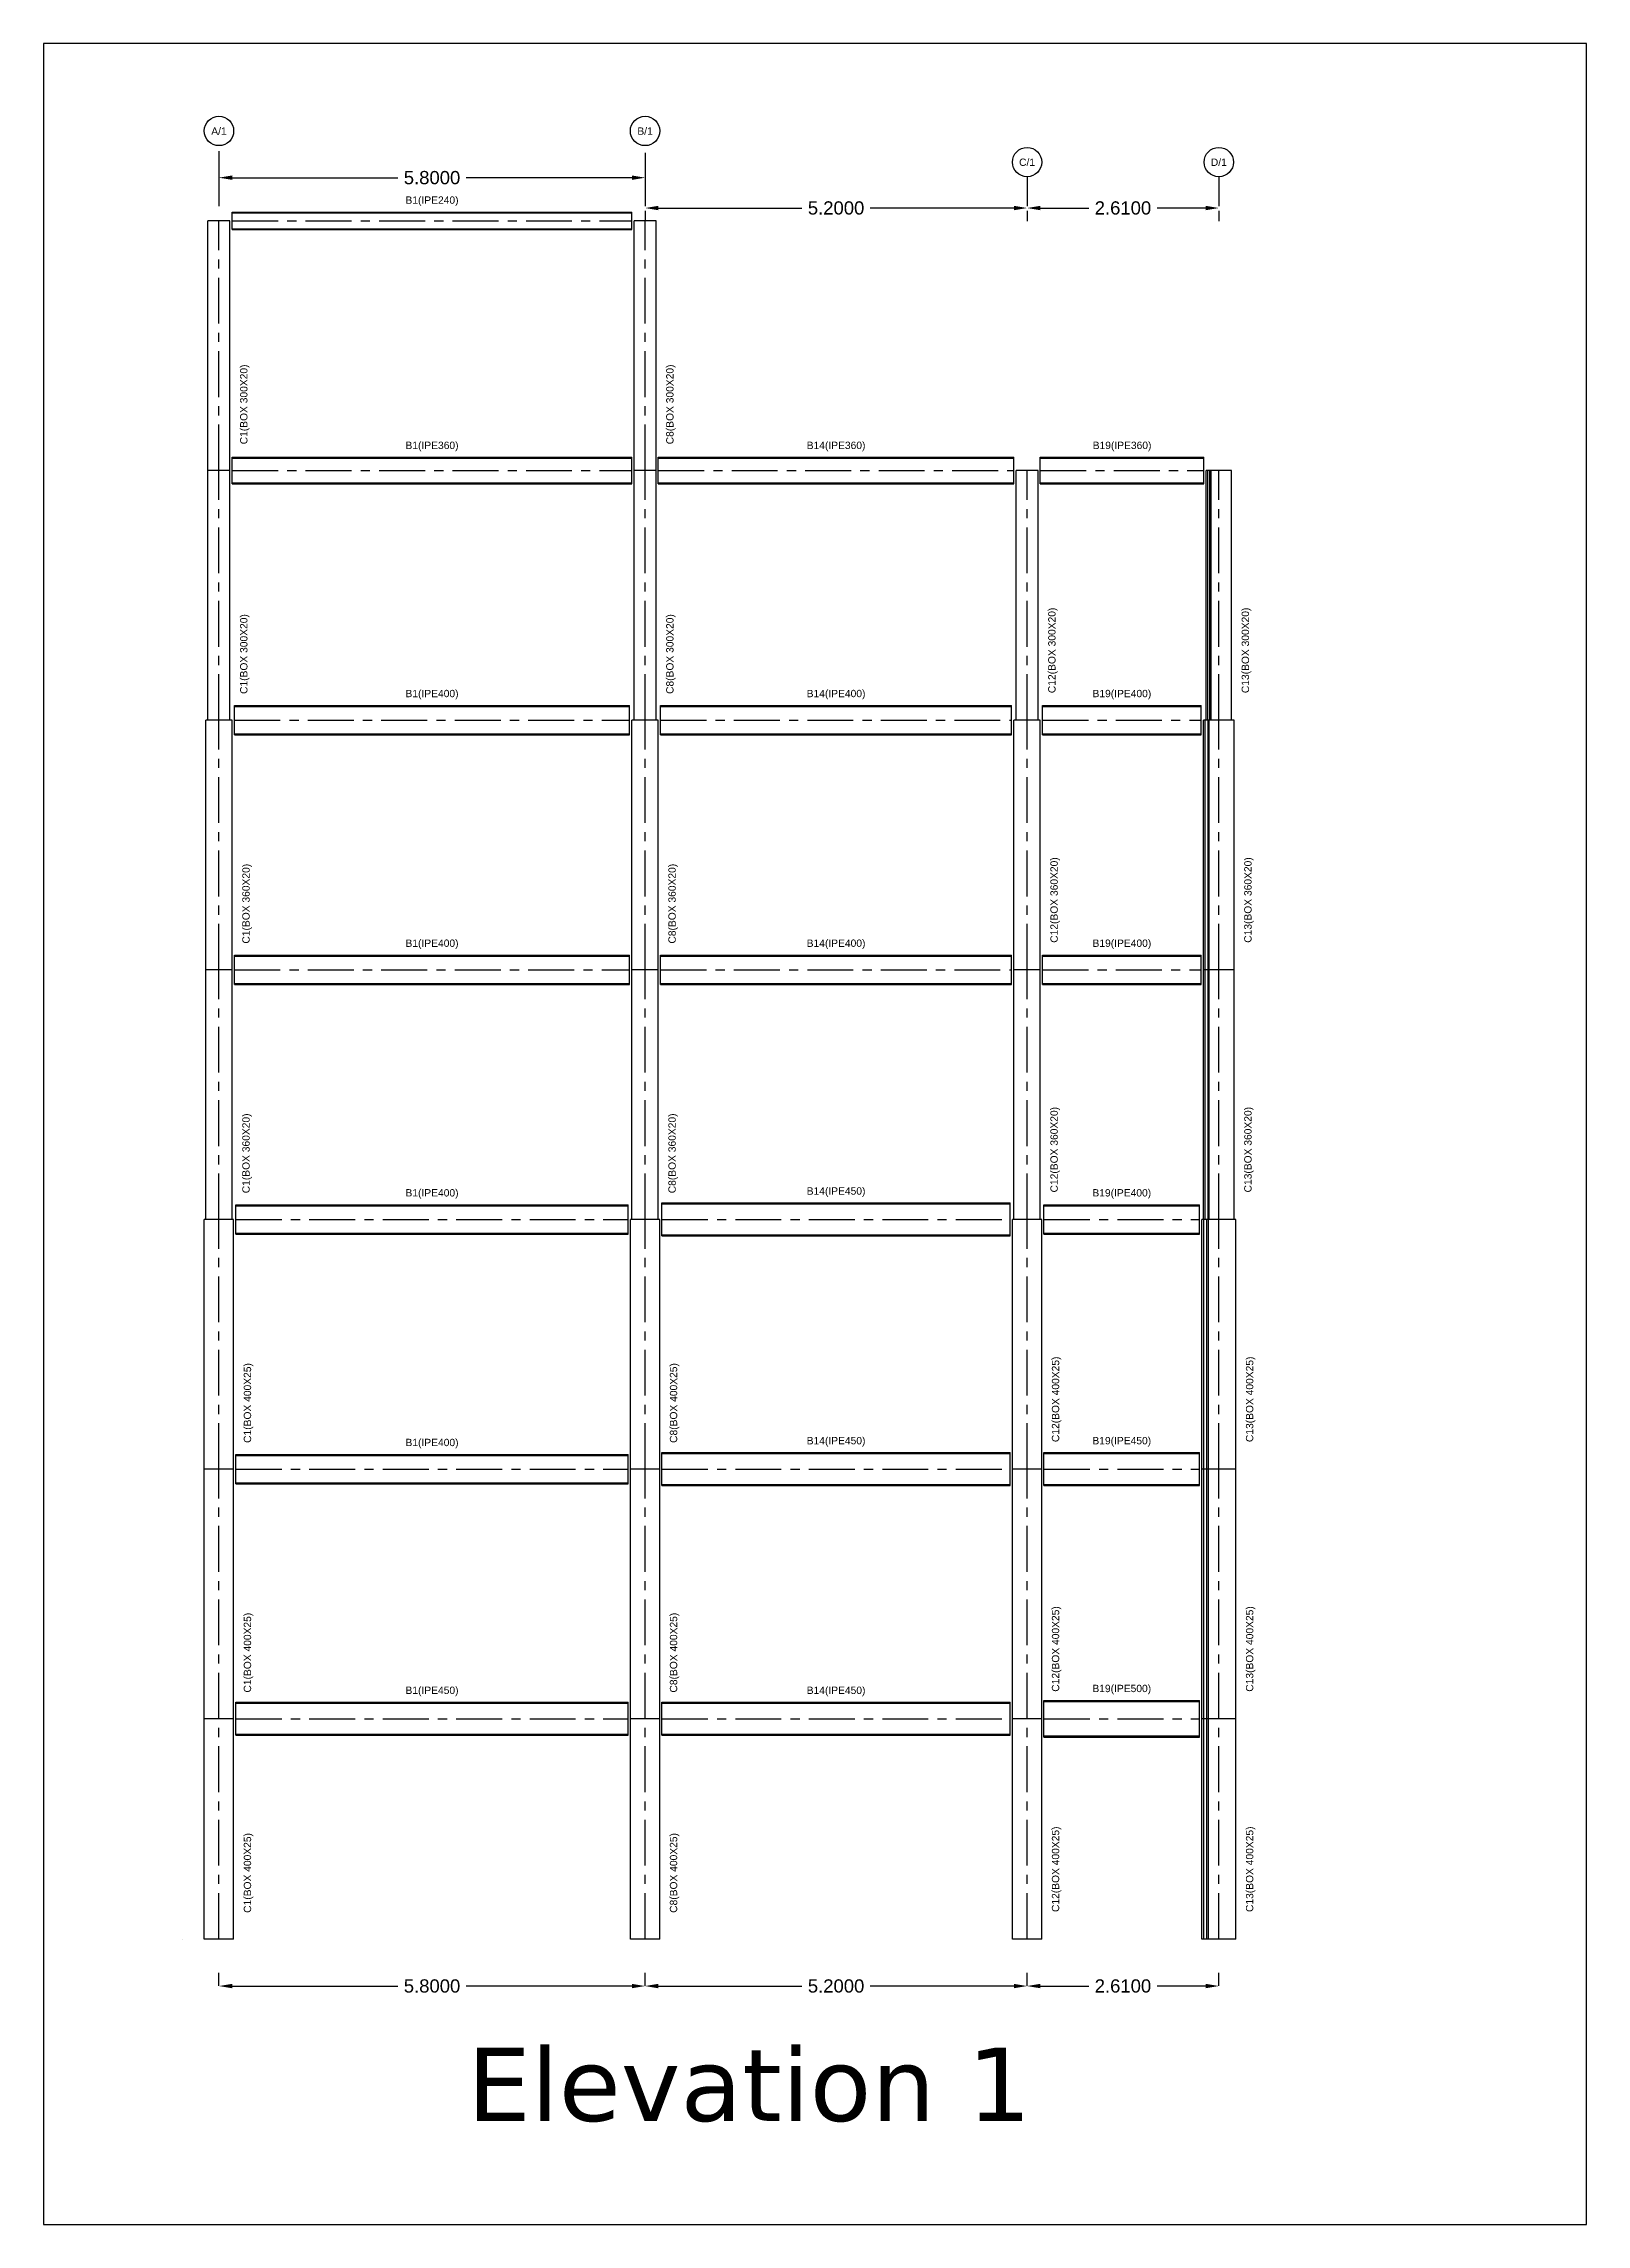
# Model space of a CAD drawing. Header units: metres. Extents: x 158 to 495, y 93 to 262.
# Drawn here: x 158.15 to 179.15, y 232.09 to 261.79 of the extents above; entities that cross this region are included whole.
import ezdxf
from ezdxf.enums import TextEntityAlignment as Align

# ---------------------------------------------------------------- set-up
doc = ezdxf.new("R2010")
doc.units = ezdxf.units.M
doc.header["$MEASUREMENT"] = 0
doc.linetypes.add('CENTER', pattern=[2, 1.25, -0.25, 0.25, -0.25])
doc.styles.get("Standard").update_dxf_attribs({"font": 'arial.ttf'})
doc.dimstyles.get("Standard").update_dxf_attribs({"dimtxt": 0.18, "dimasz": 0.18, "dimexe": 0.18, "dimexo": 0.0625, "dimgap": 0.09, "dimtad": 0, "dimtih": 1, "dimtoh": 1, "dimdec": 4, "dimzin": 0, "dimdsep": 46, "dimtxsty": 'Standard', "dimcen": 0.09, "dimadec": 0, "dimazin": 0, "dimtfac": 1, "dimtdec": 4, "dimtofl": 0, "dimtmove": 0, "dimatfit": 3, "dimfxl": 1, "dimtolj": 1, "dimtzin": 0, "dimarcsym": 0})

msp = doc.modelspace()

# ---------------------------------------------------------------- texts
for s, p in [('A/1', (160.5318, 260.6035)), ('B/1', (166.3318, 260.6035)), ('C/1', (171.5318, 260.17946)), ('D/1', (174.1418, 260.17946)), ('B1(IPE240)', (163.4318, 259.64946)), ('B1(IPE360)', (163.4318, 256.30946)), ('B14(IPE360)', (168.9318, 256.30946)), ('B19(IPE360)', (172.82492, 256.30946)), ('B1(IPE400)', (163.4318, 252.92946)), ('B14(IPE400)', (168.9318, 252.92946)), ('B19(IPE400)', (172.82254, 252.92946)), ('B1(IPE400)', (163.4318, 249.52946)), ('B14(IPE400)', (168.9318, 249.52946)), ('B19(IPE400)', (172.82254, 249.52946)), ('B14(IPE450)', (168.9318, 246.15446)), ('B1(IPE400)', (163.4318, 246.12946)), ('B19(IPE400)', (172.82096, 246.12946)), ('B1(IPE400)', (163.4318, 242.72946)), ('B14(IPE450)', (168.9318, 242.75446)), ('B19(IPE450)', (172.82096, 242.75446)), ('B1(IPE450)', (163.4318, 239.35446)), ('B14(IPE450)', (168.9318, 239.35446)), ('B19(IPE500)', (172.82096, 239.37946))]:
    msp.add_text(s, height=0.1).set_placement(p, align=Align.MIDDLE)
for s, p in [('C1(BOX 300X20)', (160.8818, 256.87946)), ('C8(BOX 300X20)', (166.6818, 256.87946)), ('C1(BOX 300X20)', (160.8818, 253.47946)), ('C8(BOX 300X20)', (166.6818, 253.47946)), ('C12(BOX 300X20)', (171.8818, 253.52946)), ('C13(BOX 300X20)', (174.51557, 253.52946)), ('C12(BOX 360X20)', (171.9118, 250.12946)), ('C13(BOX 360X20)', (174.55032, 250.12946)), ('C1(BOX 360X20)', (160.9118, 250.07946)), ('C8(BOX 360X20)', (166.7118, 250.07946)), ('C1(BOX 360X20)', (160.9118, 246.67946)), ('C8(BOX 360X20)', (166.7118, 246.67946)), ('C12(BOX 360X20)', (171.9118, 246.72946)), ('C13(BOX 360X20)', (174.55032, 246.72946)), ('C12(BOX 400X25)', (171.9318, 243.32946)), ('C13(BOX 400X25)', (174.57349, 243.32946)), ('C1(BOX 400X25)', (160.9318, 243.27946)), ('C8(BOX 400X25)', (166.7318, 243.27946)), ('C1(BOX 400X25)', (160.9318, 239.87946)), ('C8(BOX 400X25)', (166.7318, 239.87946)), ('C12(BOX 400X25)', (171.9318, 239.92946)), ('C13(BOX 400X25)', (174.57349, 239.92946)), ('C1(BOX 400X25)', (160.9318, 236.87946)), ('C8(BOX 400X25)', (166.7318, 236.87946)), ('C12(BOX 400X25)', (171.9318, 236.92946)), ('C13(BOX 400X25)', (174.57349, 236.92946))]:
    msp.add_text(s, height=0.1, rotation=90).set_placement(p, align=Align.MIDDLE)
at = {"insert": (163.91027, 234.50148), "char_height": 1, "attachment_point": 1}
msp.add_mtext_dynamic_manual_height_columns('{\\fVerdana|b0|i0|c0|p34;Elevation 1}', width=10.4806446, gutter_width=1, heights=[2.9758], dxfattribs=at)

# ---------------------------------------------------------------- blocks, each defined once
blk = doc.blocks.new('*D132')
at = {"color": 0, "lineweight": -2, "transparency": 16777216}
for p, q in [((160.532, 235.342), (160.532, 235.519)), ((160.712, 235.339), (162.968, 235.339)), ((166.152, 235.339), (163.895, 235.339)), ((166.332, 235.342), (166.332, 235.519))]:
    blk.add_line(p, q, dxfattribs=at)
at = {"color": 0, "transparency": 16777216}
for points in [[(160.712, 235.369), (160.712, 235.309), (160.532, 235.339)], [(166.152, 235.369), (166.152, 235.309), (166.332, 235.339)]]:
    blk.add_solid(points, dxfattribs=at)
at = {"layer": 'Defpoints', "color": 0, "transparency": 16777216}
for p in [(160.532, 235.279), (166.332, 235.339), (166.332, 235.279)]:
    blk.add_point(p, dxfattribs=at)
at = {"color": 0, "transparency": 16777216, "insert": (163.432, 235.339), "char_height": 0.18, "attachment_point": 5}
blk.add_mtext('\\A1;5.8000', dxfattribs=at)
blk = doc.blocks.new('*D133')
at = {"color": 0, "lineweight": -2, "transparency": 16777216}
for p, q in [((166.332, 235.342), (166.332, 235.519)), ((166.512, 235.339), (168.468, 235.339)), ((171.352, 235.339), (169.395, 235.339)), ((171.532, 235.342), (171.532, 235.519))]:
    blk.add_line(p, q, dxfattribs=at)
at = {"color": 0, "transparency": 16777216}
for points in [[(166.512, 235.369), (166.512, 235.309), (166.332, 235.339)], [(171.352, 235.369), (171.352, 235.309), (171.532, 235.339)]]:
    blk.add_solid(points, dxfattribs=at)
at = {"layer": 'Defpoints', "color": 0, "transparency": 16777216}
for p in [(166.332, 235.279), (171.532, 235.339), (171.532, 235.279)]:
    blk.add_point(p, dxfattribs=at)
at = {"color": 0, "transparency": 16777216, "insert": (168.932, 235.339), "char_height": 0.18, "attachment_point": 5}
blk.add_mtext('\\A1;5.2000', dxfattribs=at)
blk = doc.blocks.new('*D134')
at = {"color": 0, "lineweight": -2, "transparency": 16777216}
for p, q in [((171.532, 235.342), (171.532, 235.519)), ((171.712, 235.339), (172.372, 235.339)), ((173.962, 235.339), (173.302, 235.339)), ((174.142, 235.342), (174.142, 235.519))]:
    blk.add_line(p, q, dxfattribs=at)
at = {"color": 0, "transparency": 16777216}
for points in [[(171.712, 235.369), (171.712, 235.309), (171.532, 235.339)], [(173.962, 235.369), (173.962, 235.309), (174.142, 235.339)]]:
    blk.add_solid(points, dxfattribs=at)
at = {"layer": 'Defpoints', "color": 0, "transparency": 16777216}
for p in [(171.532, 235.279), (174.142, 235.339), (174.142, 235.279)]:
    blk.add_point(p, dxfattribs=at)
at = {"color": 0, "transparency": 16777216, "insert": (172.837, 235.339), "char_height": 0.18, "attachment_point": 5}
blk.add_mtext('\\A1;2.6100', dxfattribs=at)
blk = doc.blocks.new('*D156')
at = {"color": 0, "lineweight": -2, "transparency": 16777216}
for p, q in [((160.532, 260.329), (160.532, 259.787)), ((166.332, 260.305), (166.332, 259.787)), ((160.712, 259.967), (162.968, 259.967)), ((166.152, 259.967), (163.895, 259.967))]:
    blk.add_line(p, q, dxfattribs=at)
at = {"color": 0, "transparency": 16777216}
for points in [[(160.712, 259.997), (160.712, 259.937), (160.532, 259.967)], [(166.152, 259.997), (166.152, 259.937), (166.332, 259.967)]]:
    blk.add_solid(points, dxfattribs=at)
at = {"layer": 'Defpoints', "color": 0, "transparency": 16777216}
for p in [(160.532, 260.391), (166.332, 260.367), (166.332, 259.967)]:
    blk.add_point(p, dxfattribs=at)
at = {"color": 0, "transparency": 16777216, "insert": (163.432, 259.967), "char_height": 0.18, "attachment_point": 5}
blk.add_mtext('\\A1;5.8000', dxfattribs=at)
blk = doc.blocks.new('*D157')
at = {"color": 0, "lineweight": -2, "transparency": 16777216}
for p, q in [((166.332, 259.517), (166.332, 259.374)), ((166.512, 259.554), (168.468, 259.554)), ((171.352, 259.554), (169.395, 259.554)), ((171.532, 259.517), (171.532, 259.374))]:
    blk.add_line(p, q, dxfattribs=at)
at = {"color": 0, "transparency": 16777216}
for points in [[(166.512, 259.584), (166.512, 259.524), (166.332, 259.554)], [(171.352, 259.584), (171.352, 259.524), (171.532, 259.554)]]:
    blk.add_solid(points, dxfattribs=at)
at = {"layer": 'Defpoints', "color": 0, "transparency": 16777216}
for p in [(166.332, 259.579), (171.532, 259.579), (171.532, 259.554)]:
    blk.add_point(p, dxfattribs=at)
at = {"color": 0, "transparency": 16777216, "insert": (168.932, 259.554), "char_height": 0.18, "attachment_point": 5}
blk.add_mtext('\\A1;5.2000', dxfattribs=at)
blk = doc.blocks.new('*D158')
at = {"color": 0, "lineweight": -2, "transparency": 16777216}
for p, q in [((171.532, 259.517), (171.532, 259.374)), ((171.712, 259.554), (172.372, 259.554)), ((173.962, 259.554), (173.302, 259.554)), ((174.142, 259.517), (174.142, 259.374))]:
    blk.add_line(p, q, dxfattribs=at)
at = {"color": 0, "transparency": 16777216}
for points in [[(171.712, 259.584), (171.712, 259.524), (171.532, 259.554)], [(173.962, 259.584), (173.962, 259.524), (174.142, 259.554)]]:
    blk.add_solid(points, dxfattribs=at)
at = {"layer": 'Defpoints', "color": 0, "transparency": 16777216}
for p in [(171.532, 259.579), (174.142, 259.579), (174.142, 259.554)]:
    blk.add_point(p, dxfattribs=at)
at = {"color": 0, "transparency": 16777216, "insert": (172.837, 259.554), "char_height": 0.18, "attachment_point": 5}
blk.add_mtext('\\A1;2.6100', dxfattribs=at)

# ---------------------------------------------------------------- dimensions: what is measured, and where the dimension line sits
dim = msp.add_linear_dim(base=(166.3318, 259.96698), p1=(160.5318, 260.39103), p2=(166.3318, 260.36747), dimstyle='Standard')
dim.commit()
dim.dimension.update_dxf_attribs({"geometry": '*D156', "text_midpoint": (163.4318, 259.96698), "dimtype": 160})
for base, p1, p2, picture, middle in [((171.5318, 259.5541), (166.3318, 259.57946), (171.5318, 259.57946), '*D157', (168.9318, 259.5541)), ((166.3318, 235.33946), (160.5318, 235.27946), (166.3318, 235.27946), '*D132', (163.4318, 235.33946)), ((171.5318, 235.33946), (166.3318, 235.27946), (171.5318, 235.27946), '*D133', (168.9318, 235.33946)), ((174.1418, 235.33946), (171.5318, 235.27946), (174.1418, 235.27946), '*D134', (172.8368, 235.33946))]:
    dim = msp.add_linear_dim(base=base, p1=p1, p2=p2, dimstyle='Standard')
    dim.commit()
    dim.dimension.update_dxf_attribs({"geometry": picture, "text_midpoint": middle})
dim = msp.add_linear_dim(base=(174.1418, 259.5541), p1=(171.5318, 259.57946), p2=(174.1418, 259.57946), dimstyle='Standard', override={"dimtmove": 1})
dim.commit()
dim.dimension.update_dxf_attribs({"geometry": '*D158', "text_midpoint": (172.8368, 259.5541)})

# ---------------------------------------------------------------- linework, layer by layer
for p, q in [((158.14509, 261.793), (158.14509, 232.093)), ((179.14509, 261.793), (158.14509, 261.793)), ((179.14509, 232.093), (179.14509, 261.793)), ((158.14509, 232.093), (179.14509, 232.093))]:
    msp.add_line(p, q)
at = {"linetype": 'CENTER', "ltscale": 0.5}
for p, q in [((160.5318, 259.97946), (160.5318, 259.57946)), ((166.3318, 259.97946), (166.3318, 259.57946)), ((171.5318, 259.97946), (171.5318, 259.57946)), ((174.1418, 259.97946), (174.1418, 259.57946)), ((160.5318, 255.97946), (160.5318, 259.37946)), ((160.7118, 259.37946), (166.1518, 259.37946)), ((166.3318, 255.97946), (166.3318, 259.37946)), ((160.5318, 252.57946), (160.5318, 255.97946)), ((160.7118, 255.97946), (166.1518, 255.97946)), ((166.3318, 252.57946), (166.3318, 255.97946)), ((166.5118, 255.97946), (171.3518, 255.97946)), ((171.5318, 252.57946), (171.5318, 255.97946)), ((171.7118, 255.97946), (173.93803, 255.97946)), ((174.1418, 252.57946), (174.1418, 255.97946)), ((160.5318, 249.17946), (160.5318, 252.57946)), ((160.7418, 252.57946), (166.1218, 252.57946)), ((166.3318, 249.17946), (166.3318, 252.57946)), ((166.5418, 252.57946), (171.3218, 252.57946)), ((171.5318, 249.17946), (171.5318, 252.57946)), ((171.7418, 252.57946), (173.90328, 252.57946)), ((174.1418, 249.17946), (174.1418, 252.57946)), ((160.5318, 245.77946), (160.5318, 249.17946)), ((160.7418, 249.17946), (166.1218, 249.17946)), ((166.3318, 245.77946), (166.3318, 249.17946)), ((166.5418, 249.17946), (171.3218, 249.17946)), ((171.5318, 245.77946), (171.5318, 249.17946)), ((171.7418, 249.17946), (173.90328, 249.17946)), ((174.1418, 245.77946), (174.1418, 249.17946)), ((160.5318, 242.37946), (160.5318, 245.77946)), ((160.7618, 245.77946), (166.1018, 245.77946)), ((166.3318, 242.37946), (166.3318, 245.77946)), ((166.5618, 245.77946), (171.3018, 245.77946)), ((171.5318, 242.37946), (171.5318, 245.77946)), ((171.7618, 245.77946), (173.88011, 245.77946)), ((174.1418, 242.37946), (174.1418, 245.77946)), ((160.5318, 238.97946), (160.5318, 242.37946)), ((160.7618, 242.37946), (166.1018, 242.37946)), ((166.3318, 238.97946), (166.3318, 242.37946)), ((166.5618, 242.37946), (171.3018, 242.37946)), ((171.5318, 238.97946), (171.5318, 242.37946)), ((171.7618, 242.37946), (173.88011, 242.37946)), ((174.1418, 238.97946), (174.1418, 242.37946)), ((160.5318, 235.97946), (160.5318, 238.97946)), ((160.7618, 238.97946), (166.1018, 238.97946)), ((166.3318, 235.97946), (166.3318, 238.97946)), ((166.5618, 238.97946), (171.3018, 238.97946)), ((171.5318, 235.97946), (171.5318, 238.97946)), ((171.7618, 238.97946), (173.88011, 238.97946)), ((174.1418, 235.97946), (174.1418, 238.97946)), ((160.0318, 235.97946), (160.0318, 235.97946)), ((160.0318, 235.97946), (160.0318, 235.97946))]:
    msp.add_line(p, q, dxfattribs=at)
at = {"linetype": 'Continuous'}
for p, q in [((160.3818, 255.97946), (160.3818, 259.37946)), ((160.3818, 255.97946), (160.3818, 259.37946)), ((160.6818, 259.37946), (160.3818, 259.37946)), ((160.6818, 255.97946), (160.6818, 259.37946)), ((160.7118, 259.49946), (166.1518, 259.49946)), ((160.7118, 259.25946), (160.7118, 259.49946)), ((160.7118, 259.48966), (166.1518, 259.48966)), ((160.7118, 259.48966), (166.1518, 259.48966)), ((166.1518, 259.25946), (166.1518, 259.49946)), ((166.1818, 255.97946), (166.1818, 259.37946)), ((166.1818, 255.97946), (166.1818, 259.37946)), ((166.4818, 259.37946), (166.1818, 259.37946)), ((166.4818, 255.97946), (166.4818, 259.37946)), ((160.7118, 259.26926), (166.1518, 259.26926)), ((160.7118, 259.25946), (166.1518, 259.25946)), ((160.7118, 259.25946), (166.1518, 259.25946)), ((160.7118, 256.15946), (166.1518, 256.15946)), ((160.7118, 255.79946), (160.7118, 256.15946)), ((160.7118, 256.14676), (166.1518, 256.14676)), ((160.7118, 256.14676), (166.1518, 256.14676)), ((166.1518, 255.79946), (166.1518, 256.15946)), ((166.5118, 256.15946), (171.3518, 256.15946)), ((166.5118, 255.79946), (166.5118, 256.15946)), ((166.5118, 256.14676), (171.3518, 256.14676)), ((166.5118, 256.14676), (171.3518, 256.14676)), ((171.3518, 255.79946), (171.3518, 256.15946)), ((171.7118, 256.15946), (173.93803, 256.15946)), ((171.7118, 255.79946), (171.7118, 256.15946)), ((171.7118, 256.14676), (173.93803, 256.14676)), ((171.7118, 256.14676), (173.93803, 256.14676)), ((173.93803, 255.79946), (173.93803, 256.15946)), ((160.3818, 252.57946), (160.3818, 255.97946)), ((160.3818, 252.57946), (160.3818, 255.97946)), ((160.6818, 255.97946), (160.3818, 255.97946)), ((160.6818, 255.97946), (160.3818, 255.97946)), ((160.6818, 252.57946), (160.6818, 255.97946)), ((160.7118, 255.81216), (166.1518, 255.81216)), ((160.7118, 255.79946), (166.1518, 255.79946)), ((160.7118, 255.79946), (166.1518, 255.79946)), ((166.4818, 255.97946), (166.1818, 255.97946)), ((166.1818, 252.57946), (166.1818, 255.97946)), ((166.1818, 252.57946), (166.1818, 255.97946)), ((166.4818, 255.97946), (166.1818, 255.97946)), ((166.4818, 252.57946), (166.4818, 255.97946)), ((166.5118, 255.81216), (171.3518, 255.81216)), ((166.5118, 255.79946), (171.3518, 255.79946)), ((166.5118, 255.79946), (171.3518, 255.79946)), ((171.3818, 252.57946), (171.3818, 255.97946)), ((171.3818, 252.57946), (171.3818, 255.97946)), ((171.6818, 255.97946), (171.3818, 255.97946)), ((171.6818, 252.57946), (171.6818, 255.97946)), ((171.7118, 255.81216), (173.93803, 255.81216)), ((171.7118, 255.79946), (173.93803, 255.79946)), ((171.7118, 255.79946), (173.93803, 255.79946)), ((173.96803, 252.57946), (173.96803, 255.97946)), ((174.31557, 255.97946), (173.96803, 255.97946)), ((173.9912, 252.57946), (173.9912, 255.97946)), ((174.02013, 252.57946), (174.02013, 255.97946)), ((174.03635, 252.57946), (174.03635, 255.97946)), ((174.31557, 252.57946), (174.31557, 255.97946)), ((160.7418, 252.77946), (166.1218, 252.77946)), ((160.7418, 252.37946), (160.7418, 252.77946)), ((160.7418, 252.76596), (166.1218, 252.76596)), ((160.7418, 252.76596), (166.1218, 252.76596)), ((166.1218, 252.37946), (166.1218, 252.77946)), ((166.5418, 252.77946), (171.3218, 252.77946)), ((166.5418, 252.37946), (166.5418, 252.77946)), ((166.5418, 252.76596), (171.3218, 252.76596)), ((166.5418, 252.76596), (171.3218, 252.76596)), ((171.3218, 252.37946), (171.3218, 252.77946)), ((171.7418, 252.77946), (173.90328, 252.77946)), ((171.7418, 252.37946), (171.7418, 252.77946)), ((171.7418, 252.76596), (173.90328, 252.76596)), ((171.7418, 252.76596), (173.90328, 252.76596)), ((173.90328, 252.37946), (173.90328, 252.77946)), ((160.3518, 249.17946), (160.3518, 252.57946)), ((160.3518, 249.17946), (160.3518, 252.57946)), ((160.7118, 252.57946), (160.3518, 252.57946)), ((160.6818, 252.57946), (160.3818, 252.57946)), ((160.7118, 249.17946), (160.7118, 252.57946)), ((166.1518, 249.17946), (166.1518, 252.57946)), ((166.1518, 249.17946), (166.1518, 252.57946)), ((166.5118, 252.57946), (166.1518, 252.57946)), ((166.4818, 252.57946), (166.1818, 252.57946)), ((166.5118, 249.17946), (166.5118, 252.57946)), ((171.3518, 249.17946), (171.3518, 252.57946)), ((171.3518, 249.17946), (171.3518, 252.57946)), ((171.7118, 252.57946), (171.3518, 252.57946)), ((171.6818, 252.57946), (171.3818, 252.57946)), ((171.7118, 249.17946), (171.7118, 252.57946)), ((173.93328, 249.17946), (173.93328, 252.57946)), ((174.35032, 252.57946), (173.93328, 252.57946)), ((173.95645, 249.17946), (173.95645, 252.57946)), ((174.31557, 252.57946), (173.96803, 252.57946)), ((173.99579, 249.17946), (173.99579, 252.57946)), ((174.01202, 249.17946), (174.01202, 252.57946)), ((174.35032, 249.17946), (174.35032, 252.57946)), ((160.7418, 252.39296), (166.1218, 252.39296)), ((160.7418, 252.37946), (166.1218, 252.37946)), ((160.7418, 252.37946), (166.1218, 252.37946)), ((166.5418, 252.39296), (171.3218, 252.39296)), ((166.5418, 252.37946), (171.3218, 252.37946)), ((166.5418, 252.37946), (171.3218, 252.37946)), ((171.7418, 252.39296), (173.90328, 252.39296)), ((171.7418, 252.37946), (173.90328, 252.37946)), ((171.7418, 252.37946), (173.90328, 252.37946)), ((160.7418, 249.37946), (166.1218, 249.37946)), ((160.7418, 248.97946), (160.7418, 249.37946)), ((160.7418, 249.36596), (166.1218, 249.36596)), ((160.7418, 249.36596), (166.1218, 249.36596)), ((166.1218, 248.97946), (166.1218, 249.37946)), ((166.5418, 249.37946), (171.3218, 249.37946)), ((166.5418, 248.97946), (166.5418, 249.37946)), ((166.5418, 249.36596), (171.3218, 249.36596)), ((166.5418, 249.36596), (171.3218, 249.36596)), ((171.3218, 248.97946), (171.3218, 249.37946)), ((171.7418, 249.37946), (173.90328, 249.37946)), ((171.7418, 248.97946), (171.7418, 249.37946)), ((171.7418, 249.36596), (173.90328, 249.36596)), ((171.7418, 249.36596), (173.90328, 249.36596)), ((173.90328, 248.97946), (173.90328, 249.37946)), ((160.3518, 245.77946), (160.3518, 249.17946)), ((160.3518, 245.77946), (160.3518, 249.17946)), ((160.7118, 249.17946), (160.3518, 249.17946)), ((160.7118, 249.17946), (160.3518, 249.17946)), ((160.7118, 245.77946), (160.7118, 249.17946)), ((160.7418, 248.99296), (166.1218, 248.99296)), ((160.7418, 248.97946), (166.1218, 248.97946)), ((160.7418, 248.97946), (166.1218, 248.97946)), ((166.5118, 249.17946), (166.1518, 249.17946)), ((166.1518, 245.77946), (166.1518, 249.17946)), ((166.1518, 245.77946), (166.1518, 249.17946)), ((166.5118, 249.17946), (166.1518, 249.17946)), ((166.5118, 245.77946), (166.5118, 249.17946)), ((166.5418, 248.99296), (171.3218, 248.99296)), ((166.5418, 248.97946), (171.3218, 248.97946)), ((166.5418, 248.97946), (171.3218, 248.97946)), ((171.7118, 249.17946), (171.3518, 249.17946)), ((171.3518, 245.77946), (171.3518, 249.17946)), ((171.3518, 245.77946), (171.3518, 249.17946)), ((171.7118, 249.17946), (171.3518, 249.17946)), ((171.7118, 245.77946), (171.7118, 249.17946)), ((171.7418, 248.99296), (173.90328, 248.99296)), ((171.7418, 248.97946), (173.90328, 248.97946)), ((171.7418, 248.97946), (173.90328, 248.97946)), ((174.35032, 249.17946), (173.93328, 249.17946)), ((173.93328, 245.77946), (173.93328, 249.17946)), ((174.35032, 249.17946), (173.93328, 249.17946)), ((173.95645, 245.77946), (173.95645, 249.17946)), ((173.99579, 245.77946), (173.99579, 249.17946)), ((174.01202, 245.77946), (174.01202, 249.17946)), ((174.35032, 245.77946), (174.35032, 249.17946)), ((160.7618, 245.97946), (166.1018, 245.97946)), ((160.7618, 245.57946), (160.7618, 245.97946)), ((160.7618, 245.96596), (166.1018, 245.96596)), ((160.7618, 245.96596), (166.1018, 245.96596)), ((166.1018, 245.57946), (166.1018, 245.97946)), ((166.5618, 246.00446), (171.3018, 246.00446)), ((166.5618, 245.55446), (166.5618, 246.00446)), ((166.5618, 245.98986), (171.3018, 245.98986)), ((166.5618, 245.98986), (171.3018, 245.98986)), ((171.3018, 245.55446), (171.3018, 246.00446)), ((171.7618, 245.97946), (173.88011, 245.97946)), ((171.7618, 245.57946), (171.7618, 245.97946)), ((171.7618, 245.96596), (173.88011, 245.96596)), ((171.7618, 245.96596), (173.88011, 245.96596)), ((173.88011, 245.57946), (173.88011, 245.97946)), ((160.3318, 242.37946), (160.3318, 245.77946)), ((160.3318, 242.37946), (160.3318, 245.77946)), ((160.7318, 245.77946), (160.3318, 245.77946)), ((160.7118, 245.77946), (160.3518, 245.77946)), ((160.7318, 242.37946), (160.7318, 245.77946)), ((166.1318, 242.37946), (166.1318, 245.77946)), ((166.1318, 242.37946), (166.1318, 245.77946)), ((166.5318, 245.77946), (166.1318, 245.77946)), ((166.5118, 245.77946), (166.1518, 245.77946)), ((166.5318, 242.37946), (166.5318, 245.77946)), ((171.3318, 242.37946), (171.3318, 245.77946)), ((171.3318, 242.37946), (171.3318, 245.77946)), ((171.7318, 245.77946), (171.3318, 245.77946)), ((171.7118, 245.77946), (171.3518, 245.77946)), ((171.7318, 242.37946), (171.7318, 245.77946)), ((173.91011, 242.37946), (173.91011, 245.77946)), ((174.37349, 245.77946), (173.91011, 245.77946)), ((174.35032, 245.77946), (173.93328, 245.77946)), ((173.93907, 242.37946), (173.93907, 245.77946)), ((173.97957, 242.37946), (173.97957, 245.77946)), ((173.99985, 242.37946), (173.99985, 245.77946)), ((174.37349, 242.37946), (174.37349, 245.77946)), ((160.7618, 245.59296), (166.1018, 245.59296)), ((160.7618, 245.57946), (166.1018, 245.57946)), ((160.7618, 245.57946), (166.1018, 245.57946)), ((166.5618, 245.56906), (171.3018, 245.56906)), ((166.5618, 245.55446), (171.3018, 245.55446)), ((166.5618, 245.55446), (171.3018, 245.55446)), ((171.7618, 245.59296), (173.88011, 245.59296)), ((171.7618, 245.57946), (173.88011, 245.57946)), ((171.7618, 245.57946), (173.88011, 245.57946)), ((160.3318, 238.97946), (160.3318, 242.37946)), ((160.3318, 238.97946), (160.3318, 242.37946)), ((160.7318, 242.37946), (160.3318, 242.37946)), ((160.7318, 242.37946), (160.3318, 242.37946)), ((160.7318, 238.97946), (160.7318, 242.37946)), ((160.7618, 242.57946), (166.1018, 242.57946)), ((160.7618, 242.17946), (160.7618, 242.57946)), ((160.7618, 242.56596), (166.1018, 242.56596)), ((160.7618, 242.56596), (166.1018, 242.56596)), ((166.1018, 242.17946), (166.1018, 242.57946)), ((166.5318, 242.37946), (166.1318, 242.37946)), ((166.1318, 238.97946), (166.1318, 242.37946)), ((166.1318, 238.97946), (166.1318, 242.37946)), ((166.5318, 242.37946), (166.1318, 242.37946)), ((166.5318, 238.97946), (166.5318, 242.37946)), ((166.5618, 242.60446), (171.3018, 242.60446)), ((166.5618, 242.15446), (166.5618, 242.60446)), ((166.5618, 242.58986), (171.3018, 242.58986)), ((166.5618, 242.58986), (171.3018, 242.58986)), ((171.3018, 242.15446), (171.3018, 242.60446)), ((171.7318, 242.37946), (171.3318, 242.37946)), ((171.3318, 238.97946), (171.3318, 242.37946)), ((171.3318, 238.97946), (171.3318, 242.37946)), ((171.7318, 242.37946), (171.3318, 242.37946)), ((171.7318, 238.97946), (171.7318, 242.37946)), ((171.7618, 242.60446), (173.88011, 242.60446)), ((171.7618, 242.15446), (171.7618, 242.60446)), ((171.7618, 242.58986), (173.88011, 242.58986)), ((171.7618, 242.58986), (173.88011, 242.58986)), ((173.88011, 242.15446), (173.88011, 242.60446)), ((174.37349, 242.37946), (173.91011, 242.37946)), ((173.91011, 238.97946), (173.91011, 242.37946)), ((174.37349, 242.37946), (173.91011, 242.37946)), ((173.93907, 238.97946), (173.93907, 242.37946)), ((173.97957, 238.97946), (173.97957, 242.37946)), ((173.99985, 238.97946), (173.99985, 242.37946)), ((174.37349, 238.97946), (174.37349, 242.37946)), ((160.7618, 242.19296), (166.1018, 242.19296)), ((160.7618, 242.17946), (166.1018, 242.17946)), ((160.7618, 242.17946), (166.1018, 242.17946)), ((166.5618, 242.16906), (171.3018, 242.16906)), ((166.5618, 242.15446), (171.3018, 242.15446)), ((166.5618, 242.15446), (171.3018, 242.15446)), ((171.7618, 242.16906), (173.88011, 242.16906)), ((171.7618, 242.15446), (173.88011, 242.15446)), ((171.7618, 242.15446), (173.88011, 242.15446)), ((160.7618, 239.20446), (166.1018, 239.20446)), ((160.7618, 238.75446), (160.7618, 239.20446)), ((160.7618, 239.18986), (166.1018, 239.18986)), ((160.7618, 239.18986), (166.1018, 239.18986)), ((166.1018, 238.75446), (166.1018, 239.20446)), ((166.5618, 239.20446), (171.3018, 239.20446)), ((166.5618, 238.75446), (166.5618, 239.20446)), ((166.5618, 239.18986), (171.3018, 239.18986)), ((166.5618, 239.18986), (171.3018, 239.18986)), ((171.3018, 238.75446), (171.3018, 239.20446)), ((171.7618, 239.22946), (173.88011, 239.22946)), ((171.7618, 238.72946), (171.7618, 239.22946)), ((171.7618, 239.21346), (173.88011, 239.21346)), ((171.7618, 239.21346), (173.88011, 239.21346)), ((173.88011, 238.72946), (173.88011, 239.22946)), ((160.3318, 235.97946), (160.3318, 238.97946)), ((160.3318, 235.97946), (160.3318, 238.97946)), ((160.7318, 238.97946), (160.3318, 238.97946)), ((160.7318, 238.97946), (160.3318, 238.97946)), ((160.7318, 235.97946), (160.7318, 238.97946)), ((166.1318, 235.97946), (166.1318, 238.97946)), ((166.1318, 235.97946), (166.1318, 238.97946)), ((166.5318, 238.97946), (166.1318, 238.97946)), ((166.5318, 238.97946), (166.1318, 238.97946)), ((166.5318, 235.97946), (166.5318, 238.97946)), ((171.3318, 235.97946), (171.3318, 238.97946)), ((171.3318, 235.97946), (171.3318, 238.97946)), ((171.7318, 238.97946), (171.3318, 238.97946)), ((171.7318, 238.97946), (171.3318, 238.97946)), ((171.7318, 235.97946), (171.7318, 238.97946)), ((173.91011, 235.97946), (173.91011, 238.97946)), ((174.37349, 238.97946), (173.91011, 238.97946)), ((174.37349, 238.97946), (173.91011, 238.97946)), ((173.93907, 235.97946), (173.93907, 238.97946)), ((173.97957, 235.97946), (173.97957, 238.97946)), ((173.99985, 235.97946), (173.99985, 238.97946)), ((174.37349, 235.97946), (174.37349, 238.97946)), ((160.7618, 238.76906), (166.1018, 238.76906)), ((160.7618, 238.75446), (166.1018, 238.75446)), ((160.7618, 238.75446), (166.1018, 238.75446)), ((166.5618, 238.76906), (171.3018, 238.76906)), ((166.5618, 238.75446), (171.3018, 238.75446)), ((166.5618, 238.75446), (171.3018, 238.75446)), ((171.7618, 238.74546), (173.88011, 238.74546)), ((171.7618, 238.72946), (173.88011, 238.72946)), ((171.7618, 238.72946), (173.88011, 238.72946)), ((160.7318, 235.97946), (160.3318, 235.97946)), ((166.5318, 235.97946), (166.1318, 235.97946)), ((171.7318, 235.97946), (171.3318, 235.97946)), ((174.37349, 235.97946), (173.91011, 235.97946))]:
    msp.add_line(p, q, dxfattribs=at)
for centre in [(160.5318, 260.6035), (166.3318, 260.6035), (171.5318, 260.17946), (174.1418, 260.17946)]:
    msp.add_circle(centre, 0.2, dxfattribs=at)

msp.set_redraw_order([(e.dxf.handle, doc.entitydb.next_handle()) for e in msp.query("TEXT MTEXT ATTDEF DIMENSION ARC_DIMENSION")])  # texts and dimensions are drawn at this point

doc.saveas('drawing.dxf')
